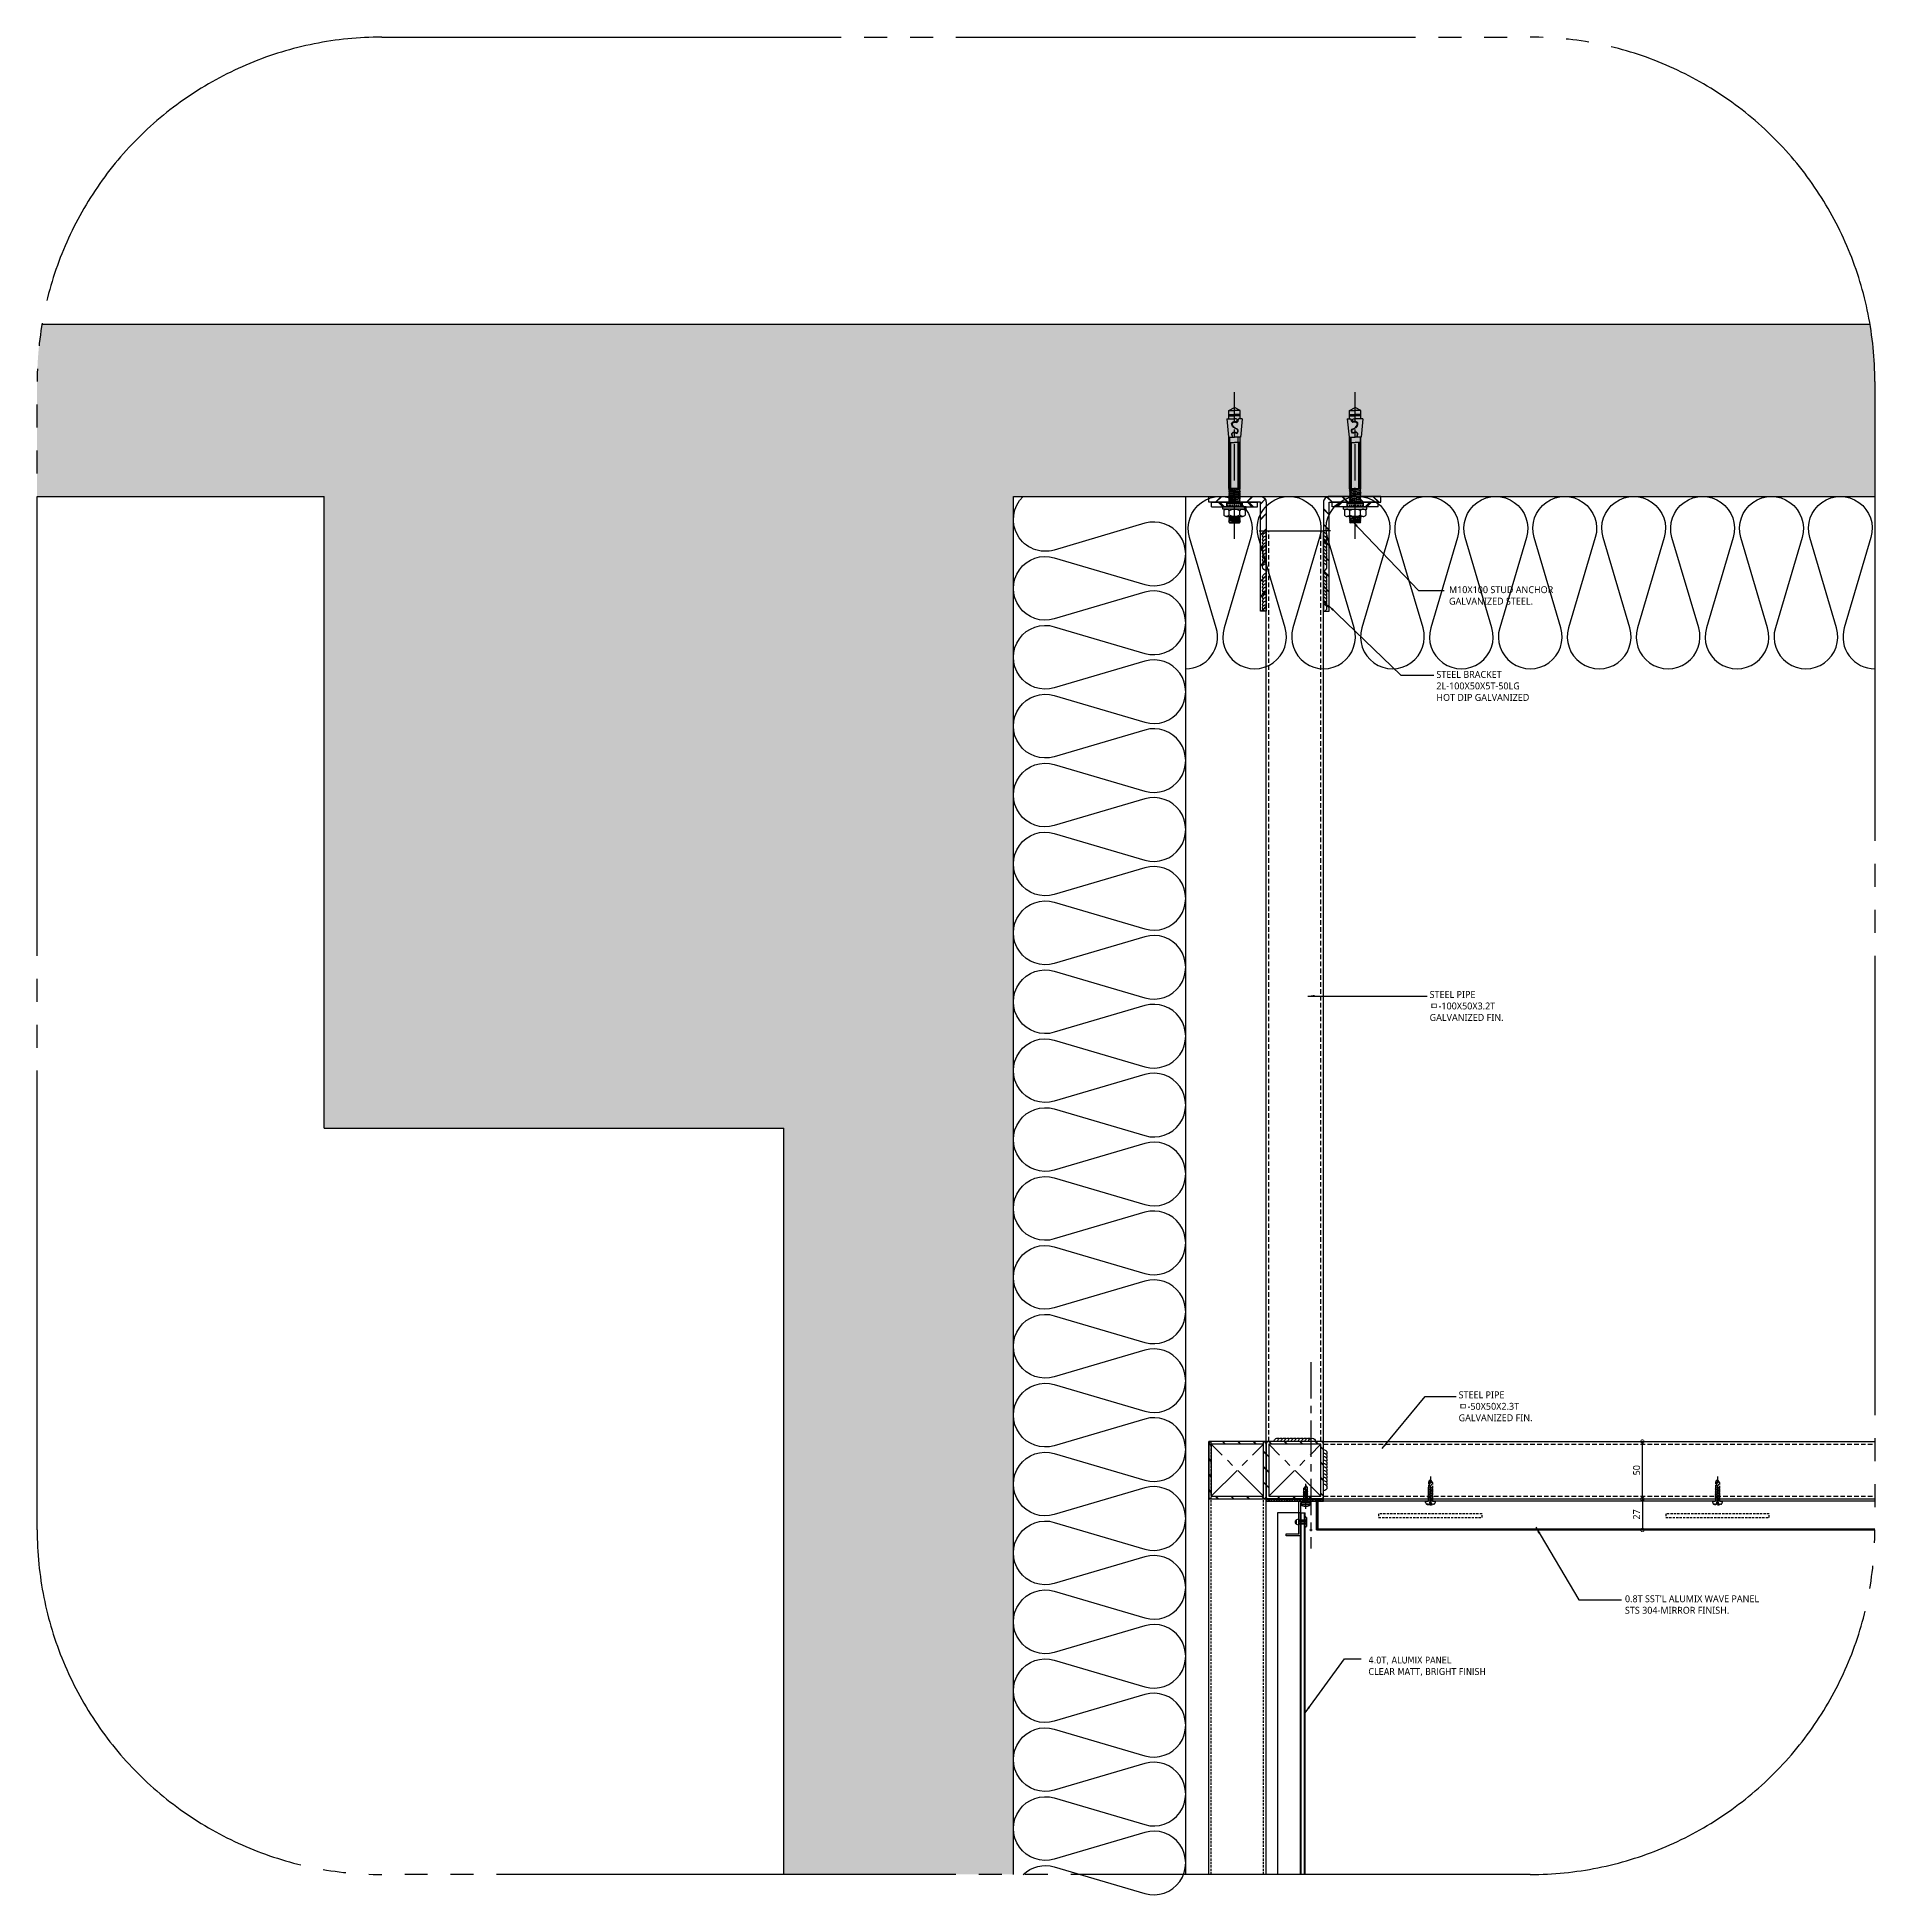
# Model space of a CAD drawing. Header units: millimetres. Extents: x 3584 to 9537, y 842 to 7828.
# Drawn here: x 3584 to 5184, y 6210 to 7828 of the extents above; entities that cross this region are included whole.
import ezdxf

# ---------------------------------------------------------------- set-up
doc = ezdxf.new("R2010")
doc.units = ezdxf.units.MM
doc.set_wipeout_variables(frame=1)
for name, pattern in [('CENTER', [50.8, 31.75, -6.35, 6.35, -6.35]), ('CENTER2', [1.125, 0.75, -0.125, 0.125, -0.125]), ('DASHED', [19.05, 12.7, -6.35]), ('HIDDEN', [3, 2, -1]), ('PHANTOM', [25, 20, -1, 1, -1, 1, -1])]:
    doc.linetypes.add(name, pattern=pattern)
doc.layers.get('DEFPOINTS').update_dxf_attribs({"color": 142, "lineweight": 30})
for name, color, linetype in [('0-CEN', 1, 'CENTER'), ('0-DIM', 7, 'Continuous'), ('0-WELDING', 1, 'Continuous'), ('1', 1, 'Continuous'), ('2', 2, 'Continuous'), ('2-SCREW-BOLT', 2, 'Continuous'), ('3', 3, 'CENTER'), ('4', 4, 'Continuous'), ('7', 7, 'Continuous'), ('8', 8, 'Continuous'), ('A-SECT-WALL', 52, 'Continuous'), ('Bolt', 1, 'Continuous'), ('CASTFIX', 1, 'Continuous'), ('Cen1', 1, 'CENTER2'), ('CON', 2, 'Continuous'), ('FRAM', 7, 'Continuous'), ('MRK1', 3, 'Continuous'), ('Net truc', 31, 'CENTER'), ('NT Panel', 71, 'Continuous'), ('TEXT', 7, 'Continuous'), ('xref_section$0$CON', 2, 'Continuous'), ('xref_section$0$INSUL', 8, 'Continuous')]:
    doc.layers.add(name, color=color, linetype=linetype)
doc.layers.add('def', color=213, linetype='Continuous', plot=False)
doc.styles.add('맑은고딕', font='malgun.ttf')
doc.dimstyles.new('HD-2', dxfattribs={"dimscale": 2, "dimtxt": 3, "dimasz": 3, "dimexe": 1, "dimexo": 3, "dimgap": 1, "dimtad": 1, "dimdec": 1, "dimzin": 12, "dimdsep": 46, "dimtxsty": '맑은고딕', "dimblk": 'DOTSMALL', "dimcen": 1, "dimclrd": 2, "dimclre": 2, "dimclrt": 7, "dimadec": 1, "dimazin": 2, "dimtfac": 1, "dimtdec": 1, "dimtix": 1, "dimtmove": 2, "dimatfit": 3, "dimfxl": 1, "dimtolj": 1, "dimtzin": 12, "dimlwd": -1, "dimlwe": -1, "dimarcsym": 0})

msp = doc.modelspace()

# ---------------------------------------------------------------- texts
at = {"layer": 'TEXT', "color": 0, "char_height": 6, "attachment_point": 1, "style": '맑은고딕'}
for s, insert, width in [('M10X100 STUD ANCHOR\\PGALVANIZED STEEL.', (4813.06, 7349.93, 0.16), 148.494), ('STEEL BRACKET\\P2L-100X50X5T-50LG\\PHOT DIP GALVANIZED', (4802.09, 7276.12, 0.16), 131.7363), ('STEEL PIPE\\Pㅁ-100X50X3.2T\\PGALVANIZED FIN.', (4796.21, 6997.41, 0.16), 121.1974), ('STEEL PIPE\\Pㅁ-50X50X2.3T\\PGALVANIZED FIN.', (4821.45, 6648.78, 0.16), 121.1974), ("0.8T SST'L ALUMIX WAVE PANEL\\PSTS 304-MIRROR FINISH.", (4966.27, 6471.18), 128.0228), ('\\pxql;{\\fTahoma|b0|i0|c129|p34;4.0T,\\fTahoma|b0|i0|c0|p34; \\fTahoma|b0|i0|c129|p34;ALUMIX\\fTahoma|b0|i0|c0|p34; PANEL\\P\\fTahoma|b0|i0|c129|p34;CLEAR MATT, BRIGHT FINISH}', (4742.96, 6417.84), 139.0953)]:
    msp.add_mtext(s, dxfattribs=dict(at, insert=insert, width=width))

# ---------------------------------------------------------------- blocks, each defined once
blk = doc.blocks.new('*U5')
at = {"layer": '1', "linetype": 'ByBlock'}
h = blk.add_hatch(color=256, dxfattribs=at)
h.paths.add_polyline_path([(-1, 0), (0, 0), (0, 1, 0.414214)])
h.paths.add_polyline_path([(0, 0), (0, -1, 0.414214), (1, 0)])
for p, q in [((1.8, 0), (-1.8, 0)), ((0, -1.8), (0, 1.8))]:
    blk.add_line(p, q, dxfattribs=at)
blk.add_circle((0, 0), 1, dxfattribs=at)
blk = doc.blocks.new('LE-02')
at = {"layer": '0-CEN'}
blk.add_blockref('*U5', (0, 0), dxfattribs=at)
blk = doc.blocks.new('피스')
at = {"color": 6}
for p, q in [((-4, 1.5), (-4, 1)), ((-4, 1.5), (4, 1.5)), ((-3, 0), (3, 0)), ((-0.4, 2.3), (0.4, 2.3)), ((4, 1.5), (4, 1)), ((2, -1.5), (-2, -2)), ((-1.5, -1.5), (-2, -2)), ((-2, -2), (-1.5, -2.5)), ((-1.5, -3.5), (-2, -4)), ((2, -3.5), (-2, -4)), ((-2, -4), (-1.5, -4.5)), ((-1.5, -5.5), (-2, -6)), ((2, -5.5), (-2, -6)), ((-2, -6), (-1.5, -6.5)), ((-1.5, -7.5), (-2, -8)), ((2, -7.5), (-2, -8)), ((-2, -8), (-1.5, -8.5)), ((-1.5, -9.5), (-2, -10)), ((2, -9.5), (-2, -10)), ((-2, -10), (-1.5, -10.5)), ((-1.5, -0.5), (-1.5, -1.5)), ((1.5, -1), (-1.5, -1.5)), ((1.5, -2), (-1.5, -2.5)), ((-1.5, -2.5), (-1.5, -3.5)), ((1.5, -3), (-1.5, -3.5)), ((1.5, -4), (-1.5, -4.5)), ((-1.5, -4.5), (-1.5, -5.5)), ((1.5, -5), (-1.5, -5.5)), ((1.5, -6), (-1.5, -6.5)), ((-1.5, -6.5), (-1.5, -7.5)), ((1.5, -7), (-1.5, -7.5)), ((1.5, -8), (-1.5, -8.5)), ((-1.5, -8.5), (-1.5, -9.5)), ((1.5, -9), (-1.5, -9.5)), ((1.5, -10), (-1.5, -10.5)), ((-1.5, -10.5), (-1.5, -13.5)), ((0, -15), (-1.5, -13.5)), ((-1.3, -13.5), (-1.3, -12)), ((0, -15), (-1.3, -13.5)), ((0, -15), (1.5, -13)), ((1.5, -13), (0.6, -11.5)), ((1.5, -0.5), (1.5, -1)), ((1.5, -1), (2, -1.5)), ((2, -1.5), (1.5, -2)), ((1.5, -2), (1.5, -3)), ((1.5, -3), (2, -3.5)), ((2, -3.5), (1.5, -4)), ((1.5, -4), (1.5, -5)), ((1.5, -5), (2, -5.5)), ((2, -5.5), (1.5, -6)), ((1.5, -6), (1.5, -7)), ((1.5, -7), (2, -7.5)), ((2, -7.5), (1.5, -8)), ((1.5, -8), (1.5, -9)), ((1.5, -9), (2, -9.5)), ((2, -9.5), (1.5, -10)), ((1.5, -10), (1.5, -13))]:
    blk.add_line(p, q, dxfattribs=at)
at = {"color": 1, "linetype": 'CENTER'}
for p, q in [((-0.5, 3), (-0.4, 2.3)), ((0, 5), (0, -16.8)), ((0.5, 3), (0.4, 2.3))]:
    blk.add_line(p, q, dxfattribs=at)
at = {"color": 6}
for centre, radius, start, end in [((0, -3.1), 6.08, 94.7146, 131.1121), ((-3, 1), 1, 180, 270), ((-2, -0.5), 0.5, 0, 90), ((0, -3.1), 6.08, 48.8879, 85.2854), ((2, -0.5), 0.5, 90, 180), ((3, 1), 1, 270, 0), ((-0.3, -12), 1, 30.0863, 180)]:
    blk.add_arc(centre, radius, start, end, dxfattribs=at)
blk = doc.blocks.new('N-SCREW')
at = {"color": 6}
blk.add_blockref('피스', (17.3, -1), dxfattribs=at)
blk = doc.blocks.new('md-01')
at = {"layer": 'Bolt', "linetype": 'Continuous', "ltscale": 3}
for p, q in [((3038.4, 4332.6), (3048.2, 4332.6)), ((3041.5, 4327.1), (3045, 4327.1))]:
    blk.add_line(p, q, dxfattribs=at)
at = {"layer": 'Bolt'}
for p, q in [((3047.1, 4333.7), (3039.4, 4333.7)), ((3041.5, 4327.1), (3041.5, 4333.7)), ((3045, 4324.8, 0), (3041.5, 4324.8, 0)), ((3042.5, 4327.1), (3042.5, 4333.7)), ((3044, 4327.1), (3044, 4333.7)), ((3045, 4327.1), (3045, 4333.7))]:
    blk.add_line(p, q, dxfattribs=at)
for centre, radius, start, end in [((3039.4, 4332.6), 1.05, 90, 180), ((3042.1, 4326), 1.3, 117.3471, 242.6529), ((3043.3, 4326.3, 0), 2.2, 223.0029, 316.9971), ((3044.4, 4326), 1.3, 297.3471, 62.6529), ((3047.1, 4332.6), 1.05, 0, 90)]:
    blk.add_arc(centre, radius, start, end, dxfattribs=at)
at = {"layer": 'FRAM'}
blk.add_lwpolyline([(3059.8, 4337.6), (3059.8, 4328.6), (3043.3, 4328.6), (3031.3, 4328.6), (3031.3, 4316.1), (3032.8, 4316.1), (3032.8, 4327.1), (3043.3, 4327.1), (3061.3, 4327.1), (3061.3, 4330.1), (3061, 4330.4), (3061.3, 4330.7), (3061, 4331), (3061.3, 4331.3), (3061, 4331.6), (3061.3, 4331.9), (3061, 4332.2), (3061.3, 4332.5), (3061, 4332.8), (3061.3, 4333.1), (3061, 4333.4), (3061.3, 4333.7), (3061, 4334), (3061.3, 4334.3), (3061, 4334.6), (3061.3, 4334.9), (3061.3, 4337.6)], close=True, dxfattribs=at)
at = {"xscale": -1, "rotation": 90}
blk.add_blockref('N-SCREW', (3058.7, 4350.4), dxfattribs=at)
blk = doc.blocks.new('Set Anchor')
at = {"layer": '1'}
h = blk.add_hatch(dxfattribs=at)
h.set_pattern_fill('ANSI33', color=256, scale=10, angle=135, style=0)
h.set_pattern_definition([(180, (-2444.4873, -986.835), (-1e-15, -2.5), []), (180, (-2445.7373, -985.585), (-1e-15, -2.5), [1.25, -0.625])])
h.paths.add_polyline_path([(0, 4), (-7, 4), (-7, 0), (0, 0)])
h.paths.add_polyline_path([(7, 4), (0, 4), (0, 0), (7, 0)])
at = {"color": 1, "linetype": 'CENTER'}
blk.add_line((0, 31.9), (0, -95.8), dxfattribs=at)
for p, q in [((-20, 4), (20, 4)), ((-20, 4), (-20, 0)), ((-20, 0), (20, 0)), ((20, 4), (20, 0))]:
    blk.add_line(p, q)
at = {"layer": '1'}
blk.add_lwpolyline([(-7, 4), (7, 4), (7, 0), (-7, 0)], close=True, dxfattribs=at)
at = {"layer": '2'}
for p, q in [((-5, 17.3), (4.3, 18)), ((-5, 17.3), (4.3, 18)), ((5, 17.3), (-5, 15.8)), ((5, 17.3), (-5, 15.8)), ((4.3, 18), (-4.3, 16.5)), ((-4.3, 18), (4.2, 18)), ((4.3, 18), (-4.3, 16.5)), ((-4.3, 18), (4.2, 18)), ((4.3, 16.5), (-4.3, 15)), ((4.3, 16.5), (-4.3, 15)), ((10.1, 6), (-10.1, 6)), ((-10.1, 6), (-10.1, 4)), ((-9.2, 7.1), (-9.2, 11.3)), ((-9.2, 7.1), (-9.2, 11.3)), ((-7, 12.4), (7, 12.4)), ((-7, 12.4), (7, 12.4)), ((5, 15.8), (-5, 14.3)), ((5, 15.8), (-5, 14.3)), ((-5, 12.8), (5, 14.3)), ((-5, 12.8), (5, 14.3)), ((-5, 14.3), (-4.3, 13.5)), ((-5, 14.3), (-4.3, 13.5)), ((-5, 12.8), (-4.3, 13.5)), ((-5, 12.8), (-4.3, 13.5)), ((-5, 12.8), (-4.7, 12.4)), ((-5, 12.8), (-4.7, 12.4)), ((-5, 0.7), (-5, 0.7)), ((-5, 0.7), (-5, 0.7)), ((4.5, 0), (-5, -1.5)), ((4.5, 0), (-5, -1.5)), ((-4.7, 11.1), (-4.7, 7.3)), ((-4.7, 11.1), (-4.7, 7.3)), ((-4.3, 13.5), (4.3, 15)), ((-4.3, 13.5), (4.3, 15)), ((-4.3, -0.8), (-0.2, 0)), ((-4.3, -0.8), (-0.2, 0)), ((4.3, 13.5), (-2.2, 12.4)), ((4.3, 13.5), (-2.2, 12.4)), ((1.6, 12.3), (5, 12.8)), ((1.6, 12.3), (5, 12.8)), ((4.3, 13.5), (5, 14.3)), ((4.3, 13.5), (5, 14.3)), ((4.3, 13.5), (5, 12.8)), ((4.3, 13.5), (5, 12.8)), ((4.3, -0.7), (4.9, 0)), ((4.3, -0.7), (4.9, 0)), ((4.6, 12.4), (5, 12.8)), ((4.6, 12.4), (5, 12.8)), ((4.7, 11.1), (4.7, 7.3)), ((4.7, 11.1), (4.7, 7.3)), ((9.2, 7.1), (9.2, 11.3)), ((9.2, 7.1), (9.2, 11.3)), ((10.1, 6), (10.1, 4)), ((-5, 0), (-4.3, -0.8)), ((-5, 0), (-4.3, -0.8)), ((-5, -1.5), (-4.3, -0.8)), ((-5, -1.5), (-4.3, -0.8)), ((5, -1.4), (-5, -3)), ((5, -1.4), (-5, -3)), ((-5, -1.5), (-4.3, -2.3)), ((-5, -1.5), (-4.3, -2.3)), ((-5, -3), (-4.3, -2.3)), ((-5, -3), (-4.3, -2.3)), ((5, -2.9), (-5, -4.5)), ((5, -2.9), (-5, -4.5)), ((-5, -3), (-4.3, -3.8)), ((-5, -4.5), (-4.3, -3.8)), ((5, -4.4), (-5, -6)), ((5, -4.4), (-5, -6)), ((-5, -4.5), (-4.3, -5.3)), ((-5, -6), (-4.3, -5.3)), ((5, -5.9), (-5, -7.5)), ((5, -5.9), (-5, -7.5)), ((-5, -6), (-4.3, -6.8)), ((-5, -7.5), (-4.3, -6.8)), ((5, -7.4), (-5, -9)), ((5, -7.4), (-5, -9)), ((-5, -7.5), (-4.3, -8.3)), ((-5, -9), (-4.3, -8.3)), ((5, -8.9), (-5, -10.5)), ((5, -8.9), (-5, -10.5)), ((-5, -9), (-4.3, -9.8)), ((-5, -10.5), (-4.3, -9.8)), ((5, -10.4), (-5, -11.9)), ((-5, -10.5), (-4.3, -11.3)), ((-5, -11.9), (-4.3, -11.3)), ((-5, -11.9), (-5, -56.8)), ((-5, -11.9), (-5, -56.8)), ((5, -11.9), (-5, -11.9)), ((-4.8, -11.9), (-4.8, -51.7)), ((-4.8, -11.9), (-4.8, -51.7)), ((-4.5, -11.9), (-4.5, -51.7)), ((-4.5, -11.9), (-4.5, -51.7)), ((-4.3, -2.3), (4.3, -0.7)), ((-4.3, -2.3), (4.3, -0.7)), ((-4.3, -3.8), (4.3, -2.2)), ((-4.3, -5.3), (4.3, -3.7)), ((-4.3, -6.8), (4.3, -5.2)), ((-4.3, -8.3), (4.3, -6.7)), ((-4.3, -9.8), (4.3, -8.2)), ((-4.3, -11.3), (4.3, -9.7)), ((-4.2, -11.9), (-4.2, -51.7)), ((-4.2, -11.9), (-4.2, -51.7)), ((-3.2, -11.9), (-3.2, -51.7)), ((-3.2, -11.9), (-3.2, -51.7)), ((0.7, -11.9), (4.3, -11.2)), ((3.3, -11.9), (3.3, -56.8)), ((4.2, -11.9), (4.2, -51.7)), ((4.2, -11.9), (4.2, -51.7)), ((4.3, -0.7), (5, -1.4)), ((4.3, -0.7), (5, -1.4)), ((4.3, -2.2), (5, -1.4)), ((4.3, -2.2), (5, -1.4)), ((4.3, -2.2), (5, -2.9)), ((4.3, -2.2), (5, -2.9)), ((4.3, -3.7), (5, -2.9)), ((4.3, -3.7), (5, -2.9)), ((4.3, -3.7), (5, -4.4)), ((4.3, -3.7), (5, -4.4)), ((4.3, -5.2), (5, -4.4)), ((4.3, -5.2), (5, -4.4)), ((4.3, -5.2), (5, -5.9)), ((4.3, -5.2), (5, -5.9)), ((4.3, -6.7), (5, -5.9)), ((4.3, -6.7), (5, -5.9)), ((4.3, -6.7), (5, -7.4)), ((4.3, -6.7), (5, -7.4)), ((4.3, -8.2), (5, -7.4)), ((4.3, -8.2), (5, -7.4)), ((4.3, -8.2), (5, -8.9)), ((4.3, -8.2), (5, -8.9)), ((4.3, -9.7), (5, -8.9)), ((4.3, -9.7), (5, -8.9)), ((4.3, -9.7), (5, -10.4)), ((4.3, -9.7), (5, -10.4)), ((4.3, -11.2), (5, -10.4)), ((4.3, -11.2), (5, -10.4)), ((4.3, -11.2), (5, -11.9)), ((4.3, -11.2), (5, -11.9)), ((4.5, -11.9), (4.5, -51.7)), ((4.5, -11.9), (4.5, -51.7)), ((4.8, -11.9), (4.8, -51.7)), ((4.8, -11.9), (4.8, -51.7)), ((5, -11.9), (5, -56.8)), ((5, -11.9), (5, -56.8)), ((-6.8, -72.6), (-5.3, -56.8)), ((-6.8, -72.6), (-5.3, -56.8)), ((-5.3, -56.8), (0, -56.8)), ((-5.3, -56.8), (0, -56.8)), ((-4.5, -52), (0, -52)), ((-4.5, -52), (0, -52)), ((-4.5, -56.8), (-4.5, -52)), ((-4.5, -56.8), (-4.5, -52)), ((4.5, -52), (0, -52)), ((4.5, -52), (0, -52)), ((5.3, -56.8), (0, -56.8)), ((5.3, -56.8), (0, -56.8)), ((4.5, -56.8), (4.5, -52)), ((4.5, -56.8), (4.5, -52)), ((6.8, -72.6), (5.3, -56.8)), ((6.8, -72.6), (5.3, -56.8)), ((-6.8, -72.6), (0, -72.6)), ((-6.8, -72.6), (0, -72.6)), ((-5, -72.6), (-5, -79.9)), ((-5, -72.6), (-5, -79.9)), ((-5, -75.1), (0.1, -75.1)), ((-5, -75.1), (0.1, -75.1)), ((-5, -76.3), (0, -76.3)), ((-5, -76.3), (0, -76.3)), ((-5, -79.9), (0, -82.6)), ((-5, -79.9), (0, -82.6)), ((-5, -79.9), (0, -79.9)), ((-5, -79.9), (0, -79.9)), ((5, -75.1), (-0.1, -75.1)), ((5, -75.1), (-0.1, -75.1)), ((1.5, -72.6), (0, -72.6)), ((1.5, -72.6), (0, -72.6)), ((5, -76.3), (0, -76.3)), ((5, -76.3), (0, -76.3)), ((5, -79.9), (0, -82.6)), ((5, -79.9), (0, -82.6)), ((5, -79.9), (0, -79.9)), ((5, -79.9), (0, -79.9)), ((6.8, -72.6), (3.6, -72.6)), ((6.8, -72.6), (3.6, -72.6)), ((5, -72.6), (5, -79.9)), ((5, -72.6), (5, -79.9))]:
    blk.add_line(p, q, dxfattribs=at)
at = {"layer": '2', "linetype": 'DASHED'}
for p, q in [((-5, 17.3), (-4.3, 18)), ((-5, 17.3), (-4.3, 18)), ((-5, 17.3), (-4.3, 16.6)), ((-5, 17.3), (-4.3, 16.6)), ((-5, 15.8), (-4.3, 16.5)), ((-5, 15.8), (-4.3, 16.5)), ((4.3, 18), (5, 17.3)), ((4.3, 18), (5, 17.3)), ((4.3, 16.5), (5, 17.3)), ((4.3, 16.5), (5, 17.3)), ((4.3, 16.5), (5, 15.8)), ((4.3, 16.5), (5, 15.8)), ((-5, 15.8), (-4.3, 15)), ((-5, 15.8), (-4.3, 15)), ((-5, 14.3), (-4.3, 15)), ((-5, 14.3), (-4.3, 15)), ((4.3, 15), (5, 15.8)), ((4.3, 15), (5, 15.8)), ((4.3, 15), (5, 14.3)), ((4.3, 15), (5, 14.3))]:
    blk.add_line(p, q, dxfattribs=at)
at = {"layer": '2'}
for points in [[(-1.6, -56.8), (-2.1, -57.8), (-2.3, -58.9), (-2.3, -59.8), (-1.9, -60.4), (-1.2, -60.9), (-0.1, -61), (0.4, -60.9), (1, -60.7), (1.6, -60.4), (2.1, -60.5), (2.5, -60.7), (2.7, -61.2), (2.9, -61.8), (2.9, -62.2), (2.8, -62.7), (2.3, -63.3), (1.5, -63.8), (0.6, -64.3), (-0.1, -64.7), (-0.8, -65), (-1.2, -65.4), (-1.7, -65.9), (-2.1, -66.7), (-2.4, -67.6), (-2.5, -68.4), (-2.4, -69), (-1.9, -69.7), (-0.5, -70.3), (0.3, -70.3), (1.4, -70.4), (1.9, -70.6), (2.1, -70.9), (2.2, -71.4), (2.2, -71.7), (2.2, -72), (2.1, -72.2), (1.9, -72.3), (1.5, -72.6)], [(-1.6, -56.8), (-2.1, -57.8), (-2.3, -58.9), (-2.3, -59.8), (-1.9, -60.4), (-1.2, -60.9), (-0.1, -61), (0.4, -60.9), (1, -60.7), (1.6, -60.4), (2.1, -60.5), (2.5, -60.7), (2.7, -61.2), (2.9, -61.8), (2.9, -62.2), (2.8, -62.7), (2.3, -63.3), (1.5, -63.8), (0.6, -64.3), (-0.1, -64.7), (-0.8, -65), (-1.2, -65.4), (-1.7, -65.9), (-2.1, -66.7), (-2.4, -67.6), (-2.5, -68.4), (-2.4, -69), (-1.9, -69.7), (-0.5, -70.3), (0.3, -70.3), (1.4, -70.4), (1.9, -70.6), (2.1, -70.9), (2.2, -71.4), (2.2, -71.7), (2.2, -72), (2.1, -72.2), (1.9, -72.3), (1.5, -72.6)], [(-1.5, -56.8), (-1.9, -57.7), (-2.1, -59), (-2, -59.9), (-1.6, -60.4), (-1, -60.7), (-0.3, -60.7), (0.6, -60.6), (1.5, -60.2), (2.4, -60.2), (2.9, -60.9), (3.1, -61.6), (3.1, -62.8), (2.6, -63.5), (2, -63.8), (0.6, -64.6), (-0.2, -65.1), (-1, -65.9), (-1.7, -67), (-1.9, -67.3), (-2, -68.4), (-1.6, -68.8), (-0.9, -69.3), (0.1, -69.6), (0.9, -69.6), (1.9, -69.5), (2.7, -69.9), (3.1, -70.7), (3.4, -71.9), (3.6, -72.6)], [(-1.5, -56.8), (-1.9, -57.7), (-2.1, -59), (-2, -59.9), (-1.6, -60.4), (-1, -60.7), (-0.3, -60.7), (0.6, -60.6), (1.5, -60.2), (2.4, -60.2), (2.9, -60.9), (3.1, -61.6), (3.1, -62.8), (2.6, -63.5), (2, -63.8), (0.6, -64.6), (-0.2, -65.1), (-1, -65.9), (-1.7, -67), (-1.9, -67.3), (-2, -68.4), (-1.6, -68.8), (-0.9, -69.3), (0.1, -69.6), (0.9, -69.6), (1.9, -69.5), (2.7, -69.9), (3.1, -70.7), (3.4, -71.9), (3.6, -72.6)]]:
    blk.add_lwpolyline(points, dxfattribs=at)
for centre, radius, start, end in [((-7, 9.6), 2.76, 32.6449, 143.1914), ((-7, 9.6), 2.76, 32.6449, 143.1914), ((-7, 8.8), 2.76, 216.8086, 327.3551), ((-7, 8.8), 2.76, 216.8086, 327.3551), ((0, 3.2), 9.21, 59.5226, 120.4774), ((0, 3.2), 9.21, 59.5226, 120.4774), ((0, 15.2), 9.21, 239.5226, 300.4774), ((0, 15.2), 9.21, 239.5226, 300.4774), ((7, 9.6), 2.76, 36.8086, 147.3551), ((7, 9.6), 2.76, 36.8086, 147.3551), ((7, 8.8), 2.76, 212.6449, 323.1914), ((7, 8.8), 2.76, 212.6449, 323.1914)]:
    blk.add_arc(centre, radius, start, end, dxfattribs=at)
at = {"layer": '3'}
blk.add_line((10.1, 4), (-10.1, 4), dxfattribs=at)
at = {"layer": '8'}
for p, q in [((-10.2, 4), (-14.2, 0)), ((-8.8, 4), (-12.8, 0)), ((15.2, 4), (11.2, 0)), ((16.6, 4), (12.6, 0))]:
    blk.add_line(p, q, dxfattribs=at)
at = {"layer": 'CASTFIX'}
blk.add_line((3.2, -11.9), (3.2, -51.7), dxfattribs=at)
blk.add_line((3.2, -11.9), (3.2, -51.7), dxfattribs=at)
blk = doc.blocks.new('*U35')
at = {"layer": '0-WELDING'}
for centre, start in [((3, 0), 180), ((6, 0), 240), ((9, 0), 240), ((12, 0), 240), ((15, 0), 240), ((18, 0), 240), ((21, 0), 240), ((24, 0), 240), ((27, 0), 240), ((30, 0), 240)]:
    blk.add_arc(centre, 3, start, 0, dxfattribs=at)
blk = doc.blocks.new('L-100X80X6T-1')
at = {"layer": '7'}
h = blk.add_hatch(dxfattribs=at)
h.set_pattern_fill('ANSI32', color=8)
h.set_pattern_definition([(45, (-100811.442, -62247.727), (-6.7351921, 6.7351921), []), (45, (-100810.993, -62247.727), (-6.7351921, 6.7351921), [])])
edge = h.paths.add_edge_path()
edge.add_line((0, 0), (0, 5))
edge.add_line((0, 5), (-95, 5))
edge.add_line((-95, 5), (-95, 50))
edge.add_line((-95, 50), (-100, 50))
edge.add_line((-100, 50), (-100, 5))
edge.add_arc((-95, 5), 5, 180, 270)
edge.add_line((-95, 0), (0, 0))
blk.add_lwpolyline([(0, 0), (0, 5), (-95, 5), (-95, 50), (-100, 50), (-100, 5, 0.414214), (-95, 0)], format="xyb", close=True, dxfattribs=at)
at = {"layer": 'def'}
blk.add_line((-70, 6), (-70, 0), dxfattribs=at)
at = {"rotation": 180}
for p in [(-35.6, 0), (0, 0)]:
    blk.add_blockref('*U35', p, dxfattribs=at)
at = {"layer": '7', "rotation": 270}
blk.add_blockref('Set Anchor', (-95, 27.5), dxfattribs=at)
blk = doc.blocks.new('50X50X2.3T')
h = blk.add_hatch()
h.set_pattern_fill('ANSI32', color=8)
h.set_pattern_definition([(45, (0, 0), (-6.7352, 6.7352), []), (45, (0.449, 0), (-6.7352, 6.7352), [])])
edge = h.paths.add_edge_path()
edge.add_line((-22.7, 25), (22.7, 25))
edge.add_arc((22.7, 22.7), 2.3, 0, 90, ccw=False)
edge.add_line((25, 22.7), (25, -22.7))
edge.add_arc((22.7, -22.7), 2.3, -90, 0, ccw=False)
edge.add_line((22.7, -25), (-22.7, -25))
edge.add_arc((-22.7, -22.7), 2.3, 180, 270, ccw=False)
edge.add_line((-25, -22.7), (-25, 22.7))
edge.add_arc((-22.7, 22.7), 2.3, 90, 180, ccw=False)
h.paths.add_polyline_path([(-22.7, 22.7), (22.7, 22.7), (22.7, -22.7), (-22.7, -22.7)], flags=16)
at = {"layer": '0-CEN'}
for p, q in [((-22.7, 22.7), (22.7, -22.7)), ((22.7, 22.7), (-22.7, -22.7))]:
    blk.add_line(p, q, dxfattribs=at)
at = {"layer": '7'}
blk.add_lwpolyline([(-22.7, 25), (22.7, 25, -0.414214), (25, 22.7), (25, -22.7, -0.414214), (22.7, -25), (-22.7, -25, -0.414214), (-25, -22.7), (-25, 22.7, -0.414214)], format="xyb", close=True, dxfattribs=at)
blk.add_lwpolyline([(-22.7, 22.7), (22.7, 22.7), (22.7, -22.7), (-22.7, -22.7)], close=True, dxfattribs=at)
at = {"layer": 'def'}
blk.add_lwpolyline([(-25, 25), (25, 25), (25, -25), (-25, -25)], close=True, dxfattribs=at)
blk = doc.blocks.new('*U44')
at = {"layer": '0-WELDING'}
for centre, end in [((3, 0), 180), ((6, 0), 120), ((9, 0), 120), ((12, 0), 120), ((15, 0), 120), ((18, 0), 120), ((21, 0), 120), ((24, 0), 120), ((27, 0), 120), ((30, 0), 120), ((33, 0), 120)]:
    blk.add_arc(centre, 3, 0, end, dxfattribs=at)
blk = doc.blocks.new('_DOTSMALL')
at = {"color": 0, "linetype": 'ByBlock', "const_width": 0.5}
blk.add_lwpolyline([(-0.0625, 0, 1), (0.0625, 0, 1)], format="xyb", close=True, dxfattribs=at)
blk = doc.blocks.new('*D85')
at = {"layer": '0-DIM', "color": 2, "transparency": 16777216}
for p, q in [((4946.8, 6555.1), (4983.5, 6555.1)), ((4981.5, 6555.1), (4981.5, 6528.1)), ((4946.8, 6528.1), (4983.5, 6528.1))]:
    blk.add_line(p, q, dxfattribs=at)
at = {"layer": 'DEFPOINTS', "color": 0, "transparency": 16777216}
for p in [(4940.8, 6555.1), (4940.8, 6528.1), (4981.5, 6528.1)]:
    blk.add_point(p, dxfattribs=at)
at = {"layer": '0-DIM', "color": 2, "transparency": 16777216, "xscale": 6, "yscale": 6, "zscale": 6}
for p, rotation in [((4981.5, 6555.1), 90), ((4981.5, 6528.1), 270)]:
    blk.add_blockref('_DOTSMALL', p, dxfattribs=dict(at, rotation=rotation))
at = {"layer": '0-DIM', "color": 7, "transparency": 16777216, "insert": (4976.4, 6541.6), "char_height": 6, "attachment_point": 5, "rotation": 90, "style": '맑은고딕'}
blk.add_mtext('\\A1;27', dxfattribs=at)
blk = doc.blocks.new('*D86')
at = {"layer": '0-DIM', "color": 2, "transparency": 16777216}
for p, q in [((4946.8, 6605.1), (4983.5, 6605.1)), ((4981.5, 6555.1), (4981.5, 6605.1)), ((4946.8, 6555.1), (4983.5, 6555.1))]:
    blk.add_line(p, q, dxfattribs=at)
at = {"layer": 'DEFPOINTS', "color": 0, "transparency": 16777216}
for p in [(4940.8, 6605.1), (4981.5, 6605.1), (4940.8, 6555.1)]:
    blk.add_point(p, dxfattribs=at)
at = {"layer": '0-DIM', "color": 2, "transparency": 16777216, "xscale": 6, "yscale": 6, "zscale": 6}
for p, rotation in [((4981.5, 6605.1), 90), ((4981.5, 6555.1), 270)]:
    blk.add_blockref('_DOTSMALL', p, dxfattribs=dict(at, rotation=rotation))
at = {"layer": '0-DIM', "color": 7, "transparency": 16777216, "insert": (4976.4, 6580.1), "char_height": 6, "attachment_point": 5, "rotation": 90, "style": '맑은고딕'}
blk.add_mtext('\\A1;50', dxfattribs=at)

# ---------------------------------------------------------------- dimensions: what is measured, and where the dimension line sits
at = {"layer": '0-DIM'}
for base, p2, picture, middle in [((4981.46, 6605.09), (4940.84, 6605.09), '*D86', (4976.36, 6580.09)), ((4981.46, 6528.09), (4940.84, 6528.09), '*D85', (4976.41, 6541.59))]:
    dim = msp.add_linear_dim(base=base, p1=(4940.84, 6555.09), p2=p2, angle=90, dimstyle='HD-2', dxfattribs=at)
    dim.commit()
    dim.dimension.update_dxf_attribs({"geometry": picture, "text_midpoint": middle})

# ---------------------------------------------------------------- hatches: boundary and pattern name
h = msp.add_hatch()
h.set_pattern_fill('ANSI37', color=8, scale=0.5, angle=0.00029, style=0)
h.set_pattern_definition([(45.00029167, (-166452.4204, -195406.5053), (-1.122537729, 1.122526301), []), (135.00029167, (-166452.4204, -195406.5053), (-1.122526301, -1.122537729), [])])
h.paths.add_polyline_path([(4703.84, 6555.09), (4653.84, 6555.09), (4653.84, 6553.09), (4703.84, 6553.09)])
at = {"layer": 'CON'}
h = msp.add_hatch(dxfattribs=at)
h.set_pattern_fill('AR-CONC', color=8, scale=0.4)
h.set_pattern_definition([(50, (-19104.294, -5331.814), (72.87387, -6.37563), [7.62, -83.82]), (355, (-19104.294, -5331.81), (-14.09737, 76.42274), [6.096, -67.05623]), (100.45144, (-19098.22, -5332.345), (58.7765, 70.0471), [6.476, -71.2361]), (46.1842, (-19104.29, -5311.49), (108.43162, -16.81693), [11.43, -125.73]), (96.63556, (-19095.26, -5312.9), (94.96165, 98.97045), [9.714, -106.85424]), (351.18415, (-19104.29, -5311.49), (94.96165, 98.97045), [9.144, -100.5839]), (21, (-19094.134, -5316.574), (60.64576, -40.90608), [7.62, -83.82]), (326, (-19094.134, -5316.57), (24.72081, 73.67519), [6.096, -67.056]), (71.45144, (-19089.08, -5319.98), (85.36657, 32.7691), [6.476, -71.23598]), (37.5, (-19104.294, -5331.814), (1.235441, 33.822016), [0, -66.2432, 0, -68.072, 0, -67.31]), (7.5, (-19104.294, -5331.814), (26.727865, 40.07223), [0, -38.8112, 0, -64.7192, 0, -25.654]), (327.5, (-19126.95, -5331.814), (54.236238, -2.291498), [0, -25.4, 0, -79.248, 0, -105.156]), (317.5, (-19137.11, -5331.814), (59.25167, 10.1706), [0, -33.02, 0, -52.6288, 0, -74.676])])
h.paths.add_polyline_path([(4433.84, 7428.09), (5183.84, 7428.09), (5183.84, 7528.09, 0.0418865), (5179.65, 7578.09), (3588.04, 7578.09, 0.0418865), (3583.84, 7528.09), (3583.84, 7428.09), (3833.84, 7428.09), (3833.84, 6878.09), (4233.84, 6878.09), (4233.84, 6228.09), (4433.84, 6228.09)])

# ---------------------------------------------------------------- linework, layer by layer
at = {"color": 8}
msp.add_line((4683.84, 6543.09), (4663.84, 6543.09), dxfattribs=at)
msp.add_lwpolyline([(4703.84, 6555.09), (4653.84, 6555.09), (4653.84, 6553.09), (4703.84, 6553.09)], close=True, dxfattribs=at)
msp.add_lwpolyline([(4663.84, 6543.09), (4663.84, 6228.09)], dxfattribs=at)
at = {"layer": '2', "color": 8, "linetype": 'HIDDEN'}
for p, q in [((4795.09, 6570.35), (4795.09, 6556.06)), ((4798.59, 6569.55), (4798.59, 6556.06)), ((5045.09, 6570.35), (5045.09, 6556.06)), ((5048.59, 6569.55), (5048.59, 6556.06)), ((4795.09, 6556.14), (4795.09, 6553.09)), ((4798.59, 6556.14), (4798.59, 6553.09)), ((5045.09, 6556.14), (5045.09, 6553.09)), ((5048.59, 6556.14), (5048.59, 6553.09))]:
    msp.add_line(p, q, dxfattribs=at)
for points in [[(4796.84, 6572.09), (4795.95, 6567.38, 0.3466644), (4796.46, 6566.36, 0.3255289), (4797.04, 6566.46, 0.1458573), (4798.59, 6569.55), (4796.84, 6572.09), (4795.09, 6570.35)], [(5046.84, 6572.09), (5045.95, 6567.38, 0.3466644), (5046.46, 6566.36, 0.3255289), (5047.04, 6566.46, 0.1458573), (5048.59, 6569.55), (5046.84, 6572.09), (5045.09, 6570.35)]]:
    msp.add_lwpolyline(points, format="xyb", dxfattribs=at)
for centre in [(4795.9, 6570.53), (5045.9, 6570.53)]:
    msp.add_arc(centre, 0.825, 192.04422, 309.66617, dxfattribs=at)
at = {"layer": '2-SCREW-BOLT', "color": 8, "linetype": 'HIDDEN'}
for p, q in [((4792.76, 6553.09), (4794.51, 6553.09)), ((4799.34, 6553.09), (4794.34, 6553.09)), ((4799.34, 6553.09), (4794.34, 6553.09)), ((4798.79, 6553.09), (4800.92, 6553.09)), ((5042.76, 6553.09), (5044.51, 6553.09)), ((5049.34, 6553.09), (5044.34, 6553.09)), ((5049.34, 6553.09), (5044.34, 6553.09)), ((5048.79, 6553.09), (5050.92, 6553.09))]:
    msp.add_line(p, q, dxfattribs=at)
for points in [[(4800.92, 6553.09), (4800.92, 6551.9, -0.334238), (4799.86, 6550.48, -0.1411963), (4793.83, 6550.48, -0.334238), (4792.76, 6551.9), (4792.76, 6553.09)], [(5050.92, 6553.09), (5050.92, 6551.9, -0.334238), (5049.86, 6550.48, -0.1411963), (5043.83, 6550.48, -0.334238), (5042.76, 6551.9), (5042.76, 6553.09)]]:
    msp.add_lwpolyline(points, format="xyb", dxfattribs=at)
for points in [[(4793.83, 6550.48), (4794.1, 6550.7), (4794.41, 6550.79), (4794.73, 6550.77), (4795.06, 6550.69), (4795.37, 6550.58), (4795.65, 6550.46), (4795.89, 6550.37), (4796.07, 6550.35), (4796.19, 6550.42), (4796.25, 6550.56), (4796.27, 6550.77), (4796.26, 6551.01), (4796.25, 6551.28), (4796.24, 6551.55), (4796.25, 6551.81), (4796.29, 6552.04), (4796.38, 6552.21), (4796.52, 6552.34), (4796.67, 6552.42), (4796.84, 6552.44), (4797.01, 6552.42), (4797.17, 6552.34), (4797.3, 6552.21), (4797.39, 6552.04), (4797.44, 6551.81), (4797.45, 6551.55), (4797.44, 6551.28), (4797.42, 6551.01), (4797.41, 6550.77), (4797.43, 6550.56), (4797.49, 6550.42), (4797.61, 6550.35), (4797.79, 6550.37), (4798.03, 6550.46), (4798.32, 6550.58), (4798.63, 6550.69), (4798.95, 6550.77), (4799.27, 6550.79), (4799.58, 6550.7), (4799.86, 6550.48)], [(5043.83, 6550.48), (5044.1, 6550.7), (5044.41, 6550.79), (5044.73, 6550.77), (5045.06, 6550.69), (5045.37, 6550.58), (5045.65, 6550.46), (5045.89, 6550.37), (5046.07, 6550.35), (5046.19, 6550.42), (5046.25, 6550.56), (5046.27, 6550.77), (5046.26, 6551.01), (5046.25, 6551.28), (5046.24, 6551.55), (5046.25, 6551.81), (5046.29, 6552.04), (5046.38, 6552.21), (5046.52, 6552.34), (5046.67, 6552.42), (5046.84, 6552.44), (5047.01, 6552.42), (5047.17, 6552.34), (5047.3, 6552.21), (5047.39, 6552.04), (5047.44, 6551.81), (5047.45, 6551.55), (5047.44, 6551.28), (5047.42, 6551.01), (5047.41, 6550.77), (5047.43, 6550.56), (5047.49, 6550.42), (5047.61, 6550.35), (5047.79, 6550.37), (5048.03, 6550.46), (5048.32, 6550.58), (5048.63, 6550.69), (5048.95, 6550.77), (5049.27, 6550.79), (5049.58, 6550.7), (5049.86, 6550.48)]]:
    msp.add_lwpolyline(points, dxfattribs=at)
at = {"layer": '4'}
msp.add_lwpolyline([(5183.84, 6553.09), (4697.84, 6553.09), (4697.84, 6528.09), (5183.84, 6528.09)], dxfattribs=at)
at = {"layer": '4', "color": 8, "linetype": 'HIDDEN'}
for points in [[(4841.84, 6542.09), (4751.84, 6542.09), (4751.84, 6539.09), (4841.84, 6539.09)], [(5091.84, 6542.09), (5001.84, 6542.09), (5001.84, 6539.09), (5091.84, 6539.09)]]:
    msp.add_lwpolyline(points, close=True, dxfattribs=at)
at = {"layer": '7'}
for p, q in [((4653.84, 6605.09), (4653.84, 7398.09)), ((4653.84, 7398.09), (4703.84, 7398.09)), ((4703.84, 6605.09), (4703.84, 7398.09)), ((4603.84, 6228.09), (4603.84, 6605.09)), ((4653.84, 6228.09), (4653.84, 6605.09)), ((4703.84, 6605.09), (5183.84, 6605.09))]:
    msp.add_line(p, q, dxfattribs=at)
at = {"layer": '7', "color": 8, "linetype": 'HIDDEN', "ltscale": 2}
for p, q in [((4656.14, 6605.09), (4656.14, 7398.09)), ((4701.54, 6605.09), (4701.54, 7398.09)), ((4703.84, 6602.79), (5183.84, 6602.79))]:
    msp.add_line(p, q, dxfattribs=at)
at = {"layer": '7', "color": 8, "linetype": 'HIDDEN'}
for p, q in [((4606.14, 6228.09), (4606.14, 6605.09)), ((4651.54, 6228.09), (4651.54, 6605.09))]:
    msp.add_line(p, q, dxfattribs=at)
at = {"layer": '7', "color": 4}
msp.add_lwpolyline([(5183.84, 6528.09), (4697.84, 6528.09), (4697.84, 6553.09), (4698.84, 6553.09), (4698.84, 6529.09), (5183.84, 6529.09)], dxfattribs=at)
at = {"layer": 'A-SECT-WALL', "color": 5}
msp.add_line((4684.34, 6522.59), (4684.34, 6543.09), dxfattribs=at)
for points in [[(4687.34, 6228.09), (4687.34, 6543.09)], [(4684.34, 6228.09), (4684.34, 6535.34)]]:
    msp.add_lwpolyline(points, dxfattribs=at)
at = {"layer": 'Cen1', "linetype": 'CENTER'}
msp.add_line((4692.84, 6674.28), (4692.84, 6511.86), dxfattribs=at)
at = {"layer": 'MRK1', "color": 3, "linetype": 'PHANTOM', "ltscale": 20}
msp.add_lwpolyline([(3883.84, 6228.09, -0.4142136), (3583.84, 6528.09), (3583.84, 7528.09, -0.4142136), (3883.84, 7828.09), (4883.84, 7828.09, -0.4142136), (5183.84, 7528.09), (5183.84, 6528.09, -0.4142136), (4883.84, 6228.09)], format="xyb", close=True, dxfattribs=at)
at = {"layer": 'Net truc', "color": 8, "linetype": 'HIDDEN', "ltscale": 3}
for p, q in [((4796.84, 6574.57), (4796.84, 6547.89)), ((5046.84, 6574.57), (5046.84, 6547.89))]:
    msp.add_line(p, q, dxfattribs=at)
at = {"layer": 'NT Panel', "color": 30, "true_color": 0xff7f00}
msp.add_line((4683.84, 6523.09), (4683.84, 6543.09), dxfattribs=at)
for points in [[(4683.84, 6543.09), (4687.84, 6543.09)], [(4687.84, 6228.09), (4687.84, 6543.09)], [(4683.84, 6228.09), (4683.84, 6525.09)]]:
    msp.add_lwpolyline(points, dxfattribs=at)
at = {"layer": 'xref_section$0$CON'}
for p, q in [((3588.04, 7578.09), (5179.65, 7578.09)), ((3583.84, 7428.09), (3833.84, 7428.09)), ((3833.84, 6878.09), (3833.84, 7428.09)), ((4433.84, 7428.09), (5183.84, 7428.09)), ((4433.84, 6878.09), (4433.84, 7428.09)), ((4433.84, 6228.09), (4433.84, 7428.09)), ((3833.84, 6878.09), (4233.84, 6878.09)), ((4233.84, 6228.09), (4233.84, 6878.09))]:
    msp.add_line(p, q, dxfattribs=at)
at = {"layer": 'xref_section$0$INSUL'}
msp.add_line((4583.84, 6228.09), (4583.84, 7428.09), dxfattribs=at)
for points in [[(4442.35, 6228.09, -0.2694154), (4469.44, 6234.71), (4548.24, 6211.48, 1.3373945), (4548.24, 6264.71), (4469.44, 6241.48, -1.3373945), (4469.44, 6294.71), (4548.24, 6271.48, 1.3373945), (4548.24, 6324.71), (4469.44, 6301.48, -1.3373945), (4469.44, 6354.71), (4548.24, 6331.48, 1.3373945), (4548.24, 6384.71), (4469.44, 6361.48, -1.3373945), (4469.44, 6414.71), (4548.24, 6391.48, 1.3373945), (4548.24, 6444.71), (4469.44, 6421.48, -1.3373944), (4469.44, 6474.71), (4548.24, 6451.48, 1.3373944), (4548.24, 6504.71), (4469.44, 6481.48, -1.3373944), (4469.44, 6534.71), (4548.24, 6511.48, 1.3373945), (4548.24, 6564.71), (4469.44, 6541.48, -1.3373945), (4469.44, 6594.71), (4548.24, 6571.48, 1.3373945), (4548.24, 6624.71), (4469.44, 6601.48, -1.3373945), (4469.44, 6654.71), (4548.24, 6631.48, 1.3373945), (4548.24, 6684.71), (4469.44, 6661.48, -1.3373945), (4469.44, 6714.71), (4548.24, 6691.48, 1.3373945), (4548.24, 6744.71), (4469.44, 6721.48, -1.3373945), (4469.44, 6774.71), (4548.24, 6751.48, 1.3373944), (4548.24, 6804.71), (4469.44, 6781.48, -1.3373944), (4469.44, 6834.71), (4548.24, 6811.48, 1.3373944), (4548.24, 6864.71), (4469.44, 6841.48, -1.3373945), (4469.44, 6894.71), (4548.24, 6871.48, 1.3373945), (4548.24, 6924.71), (4469.44, 6901.48, -1.3373945), (4469.44, 6954.71), (4548.24, 6931.48, 1.3373945), (4548.24, 6984.71), (4469.44, 6961.48, -1.3373945), (4469.44, 7014.71), (4548.24, 6991.48, 1.3373945), (4548.24, 7044.71), (4469.44, 7021.48, -1.3373944), (4469.44, 7074.71), (4548.24, 7051.48, 1.3373944), (4548.24, 7104.71), (4469.44, 7081.48, -1.3373944), (4469.44, 7134.71), (4548.24, 7111.48, 1.3373944), (4548.24, 7164.71), (4469.44, 7141.48, -1.3373944), (4469.44, 7194.71), (4548.24, 7171.48, 1.3373945), (4548.24, 7224.71), (4469.44, 7201.48, -1.3373945), (4469.44, 7254.71), (4548.24, 7231.48, 1.3373945), (4548.24, 7284.71), (4469.44, 7261.48, -1.3373945), (4469.44, 7314.71), (4548.24, 7291.48, 1.3373945), (4548.24, 7344.71), (4469.44, 7321.48, -1.3373945), (4469.44, 7374.71), (4548.24, 7351.48, 1.3373944), (4548.24, 7404.71), (4469.44, 7381.48, -0.7850971), (4442.35, 7428.09)], [(4583.84, 7278.09, 0.5009123), (4610.46, 7313.69), (4587.22, 7392.49, -1.3373945), (4640.46, 7392.49), (4617.22, 7313.69, 1.3373944), (4670.46, 7313.69), (4647.22, 7392.49, -1.3373944), (4700.46, 7392.49), (4677.22, 7313.69, 1.3373945), (4730.46, 7313.69), (4707.22, 7392.49, -1.3373945), (4760.46, 7392.49), (4737.22, 7313.69, 1.3373945), (4790.46, 7313.69), (4767.22, 7392.49, -1.3373945), (4820.46, 7392.49), (4797.22, 7313.69, 1.3373945), (4850.46, 7313.69), (4827.22, 7392.49, -1.3373944), (4880.46, 7392.49), (4857.22, 7313.69, 1.3373944), (4910.46, 7313.69), (4887.22, 7392.49, -1.3373944), (4940.46, 7392.49), (4917.22, 7313.69, 1.3373945), (4970.46, 7313.69), (4947.22, 7392.49, -1.3373945), (5000.46, 7392.49), (4977.22, 7313.69, 1.3373945), (5030.46, 7313.69), (5007.22, 7392.49, -1.3373945), (5060.46, 7392.49), (5037.22, 7313.69, 1.3373945), (5090.46, 7313.69), (5067.22, 7392.49, -1.3373944), (5120.46, 7392.49), (5097.22, 7313.69, 1.3373944), (5150.46, 7313.69), (5127.22, 7392.49, -1.3373944), (5180.46, 7392.49), (5157.22, 7313.69, 0.5009123), (5183.84, 7278.09, 0.5009123)]]:
    msp.add_lwpolyline(points, format="xyb", dxfattribs=at)

# ---------------------------------------------------------------- block references
at = {"xscale": -1}
msp.add_blockref('*U44', (4696.84, 6605.09), dxfattribs=at)
msp.add_blockref('*U44', (4696.84, 6605.09), dxfattribs=at)
at = {"xscale": -1, "rotation": 270}
for name, p in [('*U44', (4703.84, 6562.09)), ('*U44', (4703.84, 6562.09)), ('md-01', (355.21, 3491.82))]:
    msp.add_blockref(name, p, dxfattribs=at)
at = {"layer": '1', "xscale": 0.5, "yscale": 0.5, "zscale": 0.5, "rotation": 180}
msp.add_blockref('LE-02', (4692.84, 6528.09), dxfattribs=at)
msp.add_blockref('LE-02', (4692.84, 6528.09), dxfattribs=at)
at = {"layer": '7', "xscale": -1}
for name, p, rotation in [('L-100X80X6T-1', (4653.84, 7328.09), 90), ('50X50X2.3T', (4628.84, 6580.09), 180), ('50X50X2.3T', (4678.84, 6580.09), 180)]:
    msp.add_blockref(name, p, dxfattribs=dict(at, rotation=rotation))
at = {"layer": '7', "rotation": 270}
msp.add_blockref('L-100X80X6T-1', (4703.84, 7328.09), dxfattribs=at)

msp.set_redraw_order([(e.dxf.handle, doc.entitydb.next_handle()) for e in msp.query("TEXT MTEXT ATTDEF DIMENSION ARC_DIMENSION")])  # texts and dimensions are drawn at this point

# ---------------------------------------------------------------- leaders
at = {"layer": '0-DIM'}
for points, override in [([(4728.73, 7406.71, 0.16), (4786.41, 7346.36, 0.16), (4808.75, 7346.36, 0.16)], {"dimgap": 1, "dimtad": 0}), ([(4707.8, 7333.45, 0.16), (4771.28, 7272.55, 0.16), (4799.75, 7272.55, 0.16)], {"dimgap": 1, "dimtad": 0}), ([(4690.25, 6993.09, 0.16), (4793.97, 6993.09, 0.16)], {"dimgap": 1, "dimtad": 0}), ([(4754.91, 6598.93, 0.16), (4792.35, 6644.46, 0.16), (4819.21, 6644.46, 0.16)], {"dimgap": 1, "dimtad": 0}), ([(4888.62, 6530.48), (4926.11, 6467.39), (4963.36, 6467.39)], {"dimgap": 1, "dimtad": 0}), ([(4687.75, 6368.89), (4722.05, 6415.74), (4736.55, 6415.74)], {"dimtad": 0})]:
    msp.add_leader(points, dimstyle='HD-2', override=override, dxfattribs=at)

# ---------------------------------------------------------------- next in the draw order: wipeouts: each hides what was drawn before it
at = {"color": 8, "linetype": 'HIDDEN'}
msp.add_wipeout([(4798.94, 6554.15), (4798.59, 6554.36), (4796.84, 6553.76), (4795.09, 6553.53), (4794.74, 6553.36), (4795.09, 6553.16), (4796.84, 6553.76), (4798.59, 6553.99)], dxfattribs=at)

# ---------------------------------------------------------------- next in the draw order: linework, layer by layer
msp.add_lwpolyline([(4798.94, 6554.15), (4798.59, 6553.99), (4795.09, 6553.53), (4794.74, 6553.36), (4795.09, 6553.16), (4798.59, 6554.36), (4798.94, 6554.15), (4794.74, 6553.36)], close=True, dxfattribs=at)

# ---------------------------------------------------------------- next in the draw order: wipeouts: each hides what was drawn before it
msp.add_wipeout([(4798.94, 6555.56), (4798.59, 6555.77), (4796.84, 6555.17), (4795.09, 6554.94), (4794.74, 6554.77), (4795.09, 6554.57), (4796.84, 6555.17), (4798.59, 6555.4)], dxfattribs=at)

# ---------------------------------------------------------------- next in the draw order: linework, layer by layer
msp.add_lwpolyline([(4798.94, 6555.56), (4798.59, 6555.4), (4795.09, 6554.94), (4794.74, 6554.77), (4795.09, 6554.57), (4798.59, 6555.77), (4798.94, 6555.56), (4794.74, 6554.77)], close=True, dxfattribs=at)

# ---------------------------------------------------------------- next in the draw order: wipeouts: each hides what was drawn before it
msp.add_wipeout([(4798.94, 6556.97), (4798.59, 6557.18), (4796.84, 6556.58), (4795.09, 6556.35), (4794.74, 6556.18), (4795.09, 6555.98), (4796.84, 6556.58), (4798.59, 6556.81)], dxfattribs=at)

# ---------------------------------------------------------------- next in the draw order: linework, layer by layer
msp.add_lwpolyline([(4798.94, 6556.97), (4798.59, 6556.81), (4795.09, 6556.35), (4794.74, 6556.18), (4795.09, 6555.98), (4798.59, 6557.18), (4798.94, 6556.97), (4794.74, 6556.18)], close=True, dxfattribs=at)

# ---------------------------------------------------------------- next in the draw order: wipeouts: each hides what was drawn before it
msp.add_wipeout([(4798.94, 6558.38), (4798.59, 6558.59), (4796.84, 6557.99), (4795.09, 6557.76), (4794.74, 6557.59), (4795.09, 6557.39), (4796.84, 6557.99), (4798.59, 6558.22)], dxfattribs=at)

# ---------------------------------------------------------------- next in the draw order: linework, layer by layer
msp.add_lwpolyline([(4798.94, 6558.38), (4798.59, 6558.22), (4795.09, 6557.76), (4794.74, 6557.59), (4795.09, 6557.39), (4798.59, 6558.59), (4798.94, 6558.38), (4794.74, 6557.59)], close=True, dxfattribs=at)

# ---------------------------------------------------------------- next in the draw order: wipeouts: each hides what was drawn before it
msp.add_wipeout([(4798.94, 6559.79), (4798.59, 6560), (4796.84, 6559.4), (4795.09, 6559.17), (4794.74, 6559), (4795.09, 6558.8), (4796.84, 6559.4), (4798.59, 6559.63)], dxfattribs=at)

# ---------------------------------------------------------------- next in the draw order: linework, layer by layer
msp.add_lwpolyline([(4798.94, 6559.79), (4798.59, 6559.63), (4795.09, 6559.17), (4794.74, 6559), (4795.09, 6558.8), (4798.59, 6560), (4798.94, 6559.79), (4794.74, 6559)], close=True, dxfattribs=at)

# ---------------------------------------------------------------- next in the draw order: wipeouts: each hides what was drawn before it
msp.add_wipeout([(4798.94, 6561.2), (4798.59, 6561.41), (4796.84, 6560.81), (4795.09, 6560.58), (4794.74, 6560.41), (4795.09, 6560.21), (4796.84, 6560.81), (4798.59, 6561.04)], dxfattribs=at)

# ---------------------------------------------------------------- next in the draw order: linework, layer by layer
msp.add_lwpolyline([(4798.94, 6561.2), (4798.59, 6561.04), (4795.09, 6560.58), (4794.74, 6560.41), (4795.09, 6560.21), (4798.59, 6561.41), (4798.94, 6561.2), (4794.74, 6560.41)], close=True, dxfattribs=at)

# ---------------------------------------------------------------- next in the draw order: wipeouts: each hides what was drawn before it
msp.add_wipeout([(4798.94, 6562.61), (4798.59, 6562.82), (4796.84, 6562.22), (4795.09, 6561.99), (4794.74, 6561.82), (4795.09, 6561.62), (4796.84, 6562.22), (4798.59, 6562.45)], dxfattribs=at)

# ---------------------------------------------------------------- next in the draw order: linework, layer by layer
msp.add_lwpolyline([(4798.94, 6562.61), (4798.59, 6562.45), (4795.09, 6561.99), (4794.74, 6561.82), (4795.09, 6561.62), (4798.59, 6562.82), (4798.94, 6562.61), (4794.74, 6561.82)], close=True, dxfattribs=at)

# ---------------------------------------------------------------- next in the draw order: wipeouts: each hides what was drawn before it
msp.add_wipeout([(4798.94, 6564.02), (4798.59, 6564.23), (4796.84, 6563.63), (4795.09, 6563.4), (4794.74, 6563.23), (4795.09, 6563.03), (4796.84, 6563.63), (4798.59, 6563.86)], dxfattribs=at)

# ---------------------------------------------------------------- next in the draw order: linework, layer by layer
msp.add_lwpolyline([(4798.94, 6564.02), (4798.59, 6563.86), (4795.09, 6563.4), (4794.74, 6563.23), (4795.09, 6563.03), (4798.59, 6564.23), (4798.94, 6564.02), (4794.74, 6563.23)], close=True, dxfattribs=at)
at = {"layer": '7'}
msp.add_line((4703.84, 6555.09), (5183.84, 6555.09), dxfattribs=at)

# ---------------------------------------------------------------- next in the draw order: wipeouts: each hides what was drawn before it
at = {"color": 8, "linetype": 'HIDDEN'}
msp.add_wipeout([(4798.94, 6565.43), (4798.59, 6565.64), (4796.84, 6565.04), (4795.09, 6564.81), (4794.74, 6564.64), (4795.09, 6564.44), (4796.84, 6565.04), (4798.59, 6565.27)], dxfattribs=at)

# ---------------------------------------------------------------- next in the draw order: linework, layer by layer
msp.add_lwpolyline([(4798.94, 6565.43), (4798.59, 6565.27), (4795.09, 6564.81), (4794.74, 6564.64), (4795.09, 6564.44), (4798.59, 6565.64), (4798.94, 6565.43), (4794.74, 6564.64)], close=True, dxfattribs=at)
at = {"layer": '7', "color": 8, "linetype": 'HIDDEN', "ltscale": 2}
msp.add_line((4703.84, 6557.39), (5183.84, 6557.39), dxfattribs=at)

# ---------------------------------------------------------------- next in the draw order: wipeouts: each hides what was drawn before it
at = {"color": 8, "linetype": 'HIDDEN'}
msp.add_wipeout([(5048.94, 6554.15), (5048.59, 6554.36), (5046.84, 6553.76), (5045.09, 6553.53), (5044.74, 6553.36), (5045.09, 6553.16), (5046.84, 6553.76), (5048.59, 6553.99)], dxfattribs=at)

# ---------------------------------------------------------------- next in the draw order: linework, layer by layer
msp.add_lwpolyline([(5048.94, 6554.15), (5048.59, 6553.99), (5045.09, 6553.53), (5044.74, 6553.36), (5045.09, 6553.16), (5048.59, 6554.36), (5048.94, 6554.15), (5044.74, 6553.36)], close=True, dxfattribs=at)

# ---------------------------------------------------------------- next in the draw order: wipeouts: each hides what was drawn before it
msp.add_wipeout([(5048.94, 6555.56), (5048.59, 6555.77), (5046.84, 6555.17), (5045.09, 6554.94), (5044.74, 6554.77), (5045.09, 6554.57), (5046.84, 6555.17), (5048.59, 6555.4)], dxfattribs=at)

# ---------------------------------------------------------------- next in the draw order: linework, layer by layer
msp.add_lwpolyline([(5048.94, 6555.56), (5048.59, 6555.4), (5045.09, 6554.94), (5044.74, 6554.77), (5045.09, 6554.57), (5048.59, 6555.77), (5048.94, 6555.56), (5044.74, 6554.77)], close=True, dxfattribs=at)

# ---------------------------------------------------------------- next in the draw order: wipeouts: each hides what was drawn before it
msp.add_wipeout([(5048.94, 6556.97), (5048.59, 6557.18), (5046.84, 6556.58), (5045.09, 6556.35), (5044.74, 6556.18), (5045.09, 6555.98), (5046.84, 6556.58), (5048.59, 6556.81)], dxfattribs=at)

# ---------------------------------------------------------------- next in the draw order: linework, layer by layer
msp.add_lwpolyline([(5048.94, 6556.97), (5048.59, 6556.81), (5045.09, 6556.35), (5044.74, 6556.18), (5045.09, 6555.98), (5048.59, 6557.18), (5048.94, 6556.97), (5044.74, 6556.18)], close=True, dxfattribs=at)

# ---------------------------------------------------------------- next in the draw order: wipeouts: each hides what was drawn before it
msp.add_wipeout([(5048.94, 6558.38), (5048.59, 6558.59), (5046.84, 6557.99), (5045.09, 6557.76), (5044.74, 6557.59), (5045.09, 6557.39), (5046.84, 6557.99), (5048.59, 6558.22)], dxfattribs=at)

# ---------------------------------------------------------------- next in the draw order: linework, layer by layer
msp.add_lwpolyline([(5048.94, 6558.38), (5048.59, 6558.22), (5045.09, 6557.76), (5044.74, 6557.59), (5045.09, 6557.39), (5048.59, 6558.59), (5048.94, 6558.38), (5044.74, 6557.59)], close=True, dxfattribs=at)

# ---------------------------------------------------------------- next in the draw order: wipeouts: each hides what was drawn before it
msp.add_wipeout([(5048.94, 6559.79), (5048.59, 6560), (5046.84, 6559.4), (5045.09, 6559.17), (5044.74, 6559), (5045.09, 6558.8), (5046.84, 6559.4), (5048.59, 6559.63)], dxfattribs=at)

# ---------------------------------------------------------------- next in the draw order: linework, layer by layer
msp.add_lwpolyline([(5048.94, 6559.79), (5048.59, 6559.63), (5045.09, 6559.17), (5044.74, 6559), (5045.09, 6558.8), (5048.59, 6560), (5048.94, 6559.79), (5044.74, 6559)], close=True, dxfattribs=at)

# ---------------------------------------------------------------- next in the draw order: wipeouts: each hides what was drawn before it
msp.add_wipeout([(5048.94, 6561.2), (5048.59, 6561.41), (5046.84, 6560.81), (5045.09, 6560.58), (5044.74, 6560.41), (5045.09, 6560.21), (5046.84, 6560.81), (5048.59, 6561.04)], dxfattribs=at)

# ---------------------------------------------------------------- next in the draw order: linework, layer by layer
msp.add_lwpolyline([(5048.94, 6561.2), (5048.59, 6561.04), (5045.09, 6560.58), (5044.74, 6560.41), (5045.09, 6560.21), (5048.59, 6561.41), (5048.94, 6561.2), (5044.74, 6560.41)], close=True, dxfattribs=at)

# ---------------------------------------------------------------- next in the draw order: wipeouts: each hides what was drawn before it
msp.add_wipeout([(5048.94, 6562.61), (5048.59, 6562.82), (5046.84, 6562.22), (5045.09, 6561.99), (5044.74, 6561.82), (5045.09, 6561.62), (5046.84, 6562.22), (5048.59, 6562.45)], dxfattribs=at)

# ---------------------------------------------------------------- next in the draw order: linework, layer by layer
msp.add_lwpolyline([(5048.94, 6562.61), (5048.59, 6562.45), (5045.09, 6561.99), (5044.74, 6561.82), (5045.09, 6561.62), (5048.59, 6562.82), (5048.94, 6562.61), (5044.74, 6561.82)], close=True, dxfattribs=at)

# ---------------------------------------------------------------- next in the draw order: wipeouts: each hides what was drawn before it
msp.add_wipeout([(5048.94, 6564.02), (5048.59, 6564.23), (5046.84, 6563.63), (5045.09, 6563.4), (5044.74, 6563.23), (5045.09, 6563.03), (5046.84, 6563.63), (5048.59, 6563.86)], dxfattribs=at)

# ---------------------------------------------------------------- next in the draw order: linework, layer by layer
msp.add_lwpolyline([(5048.94, 6564.02), (5048.59, 6563.86), (5045.09, 6563.4), (5044.74, 6563.23), (5045.09, 6563.03), (5048.59, 6564.23), (5048.94, 6564.02), (5044.74, 6563.23)], close=True, dxfattribs=at)

# ---------------------------------------------------------------- next in the draw order: wipeouts: each hides what was drawn before it
msp.add_wipeout([(5048.94, 6565.43), (5048.59, 6565.64), (5046.84, 6565.04), (5045.09, 6564.81), (5044.74, 6564.64), (5045.09, 6564.44), (5046.84, 6565.04), (5048.59, 6565.27)], dxfattribs=at)

# ---------------------------------------------------------------- next in the draw order: linework, layer by layer
msp.add_lwpolyline([(5048.94, 6565.43), (5048.59, 6565.27), (5045.09, 6564.81), (5044.74, 6564.64), (5045.09, 6564.44), (5048.59, 6565.64), (5048.94, 6565.43), (5044.74, 6564.64)], close=True, dxfattribs=at)

doc.saveas('drawing.dxf')
